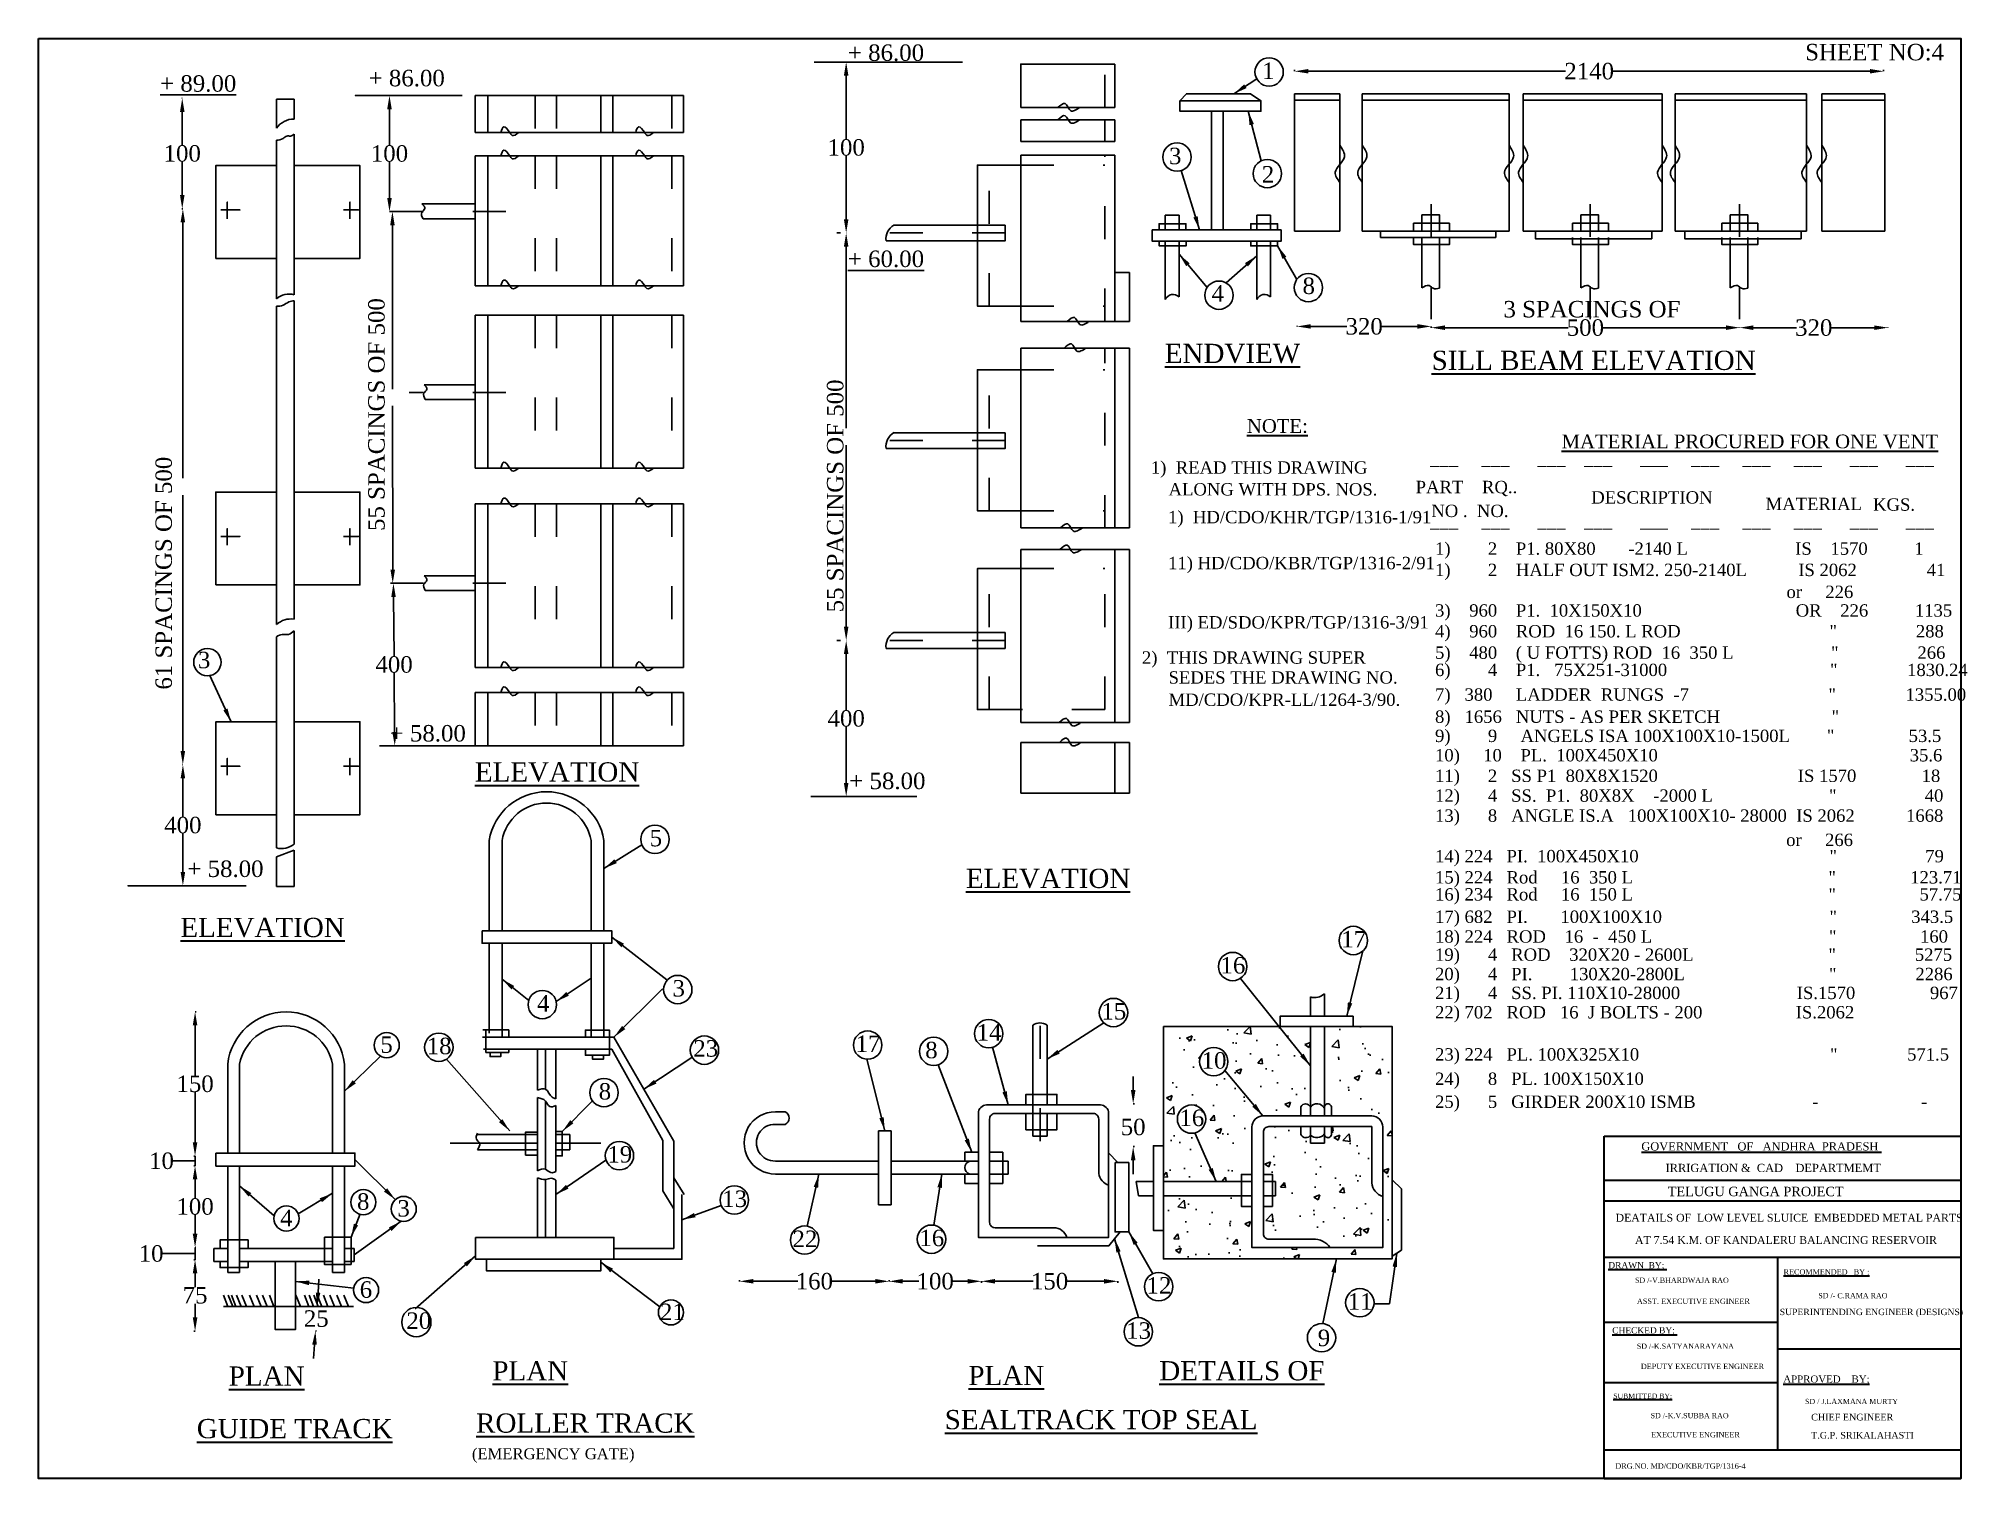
# Model space of a CAD drawing. Header units: millimetres. Extents: x 133 to 7160, y 85 to 5332.
import ezdxf

# ---------------------------------------------------------------- set-up
doc = ezdxf.new("R2010")
doc.units = ezdxf.units.MM
doc.header["$MEASUREMENT"] = 0
doc.linetypes.add('ACAD_ISO03W100', pattern=[30, 12, -18])
for name, color, linetype in [('DIM', 5, 'Continuous'), ('DO LINE', 3, 'Continuous'), ('DWG.LINE', 10, 'Continuous'), ('HATCH', 2, 'Continuous'), ('TEXT', 7, 'Continuous')]:
    doc.layers.add(name, color=color, linetype=linetype)
doc.layers.add('TITLE', color=7, linetype='Continuous', lineweight=30)
doc.styles.get("Standard").update_dxf_attribs({"font": 'times.ttf', "height": 60})
doc.dimstyles.get("Standard").update_dxf_attribs({"dimtxt": 60, "dimasz": 50, "dimexe": 0.18, "dimexo": 0.0625, "dimgap": 0.09, "dimtad": 0, "dimtih": 1, "dimtoh": 1, "dimdec": 0, "dimzin": 0, "dimdsep": 46, "dimtxsty": 'Standard', "dimcen": 300, "dimclrd": 5, "dimclre": 5, "dimclrt": 4, "dimadec": 0, "dimazin": 0, "dimtfac": 1, "dimtdec": 0, "dimtofl": 0, "dimtmove": 0, "dimatfit": 3, "dimfxl": 0, "dimtolj": 1, "dimtzin": 0, "dimarcsym": 0})

msp = doc.modelspace()

# ---------------------------------------------------------------- texts
at = {"layer": 'DO LINE', "ltscale": 0.2}
for p in [(5202.9, 3779.9), (5202.9, 3551.9)]:
    msp.add_text('___     ___      ___    ___      ___     ___     ___     ___      ___      ___', height=45, dxfattribs=at).set_placement(p)
at = {"layer": 'TEXT', "ltscale": 0.2}
for s, height, p in [('+ 86.00', 60, (3081.5, 5250.7)), ('SHEET NO:4', 60, (6569.3, 5252.8)), ('+ 86.00', 60, (1335.3, 5158.1)), ('1', 60, (4590.4, 5184.6)), ('%%U+ 89.00', 60, (575.6, 5138.5)), ('3', 60, (4251.5, 4874.4)), ('2', 60, (4589.6, 4807.6)), ('%%U+ 60.00', 60, (3081.5, 4499.5)), ('4', 60, (4406.6, 4373.3)), ('8', 60, (4738, 4401.1)), ('3 SPACINGS OF', 60, (5470.1, 4316)), ('1)  READ THIS DRAWING ', 45, (4185.4, 3746.6)), ('ALONG WITH DPS. NOS.', 45, (4249.9, 3667.1)), ('PART    RQ..', 45, (5150.1, 3675.5)), ('DESCRIPTION', 45, (5790, 3637.6)), ('MATERIAL ', 45, (6425.2, 3613.8)), ('KGS.', 45, (6816.6, 3611.5)), ('1)  HD/CDO/KHR/TGP/1316-1/91', 45, (4248, 3565.8)), ('NO .  NO.', 45, (5207.2, 3588.5)), ('11) HD/CDO/KBR/TGP/1316-2/91', 45, (4248, 3398.5)), ('1)        2    P1. 80X80       -2140 L                       IS    1570          1', 45, (5220.7, 3451.1)), ('1)        2    HALF OUT ISM2. 250-2140L           IS 2062               41', 45, (5220.7, 3373.4)), ('or     226', 45, (6501.2, 3293.5)), ('3)    960    P1.  10X150X10                                 OR    226          1135', 45, (5220.7, 3225.7)), ('III) ED/SDO/KPR/TGP/1316-3/91', 45, (4248, 3182.4)), ("4)    960    ROD  16 150. L ROD                                ''                 288", 45, (5220.7, 3149.9)), ('3', 60, (713.4, 3037.6)), ('2)  THIS DRAWING SUPER', 45, (4152.8, 3054.1)), ("5)    480    ( U FOTTS) ROD  16  350 L                     ''                 266", 45, (5220.7, 3072)), ('SEDES THE DRAWING NO.', 45, (4249.9, 2981.5)), ("6)        4    P1.   75X251-31000                                   ''               1830.24", 45, (5220.7, 3009.1)), ("7)   380     LADDER  RUNGS  -7                              ''               1355.00", 45, (5220.7, 2919.2)), ('MD/CDO/KPR-LL/1264-3/90.', 45, (4249.9, 2900.4)), ("8)   1656   NUTS - AS PER SKETCH                        ''               ", 45, (5220.7, 2838.6)), ('+ 58.00', 60, (1412, 2770.5)), ("9)        9     ANGELS ISA 100X100X10-1500L        ''                53.5", 45, (5220.7, 2768.7)), ('10)     10    PL.  100X450X10                                                      35.6', 45, (5220.7, 2698.1)), ('11)      2   SS P1  80X8X1520                              IS 1570              18  ', 45, (5220.7, 2623.2)), ('+ 58.00', 60, (3086.5, 2597)), ("12)      4   SS.  P1.  80X8X    -2000 L                         ''                   40 ", 45, (5220.7, 2551)), ('13)      8   ANGLE IS.A   100X100X10- 28000  IS 2062           1668', 45, (5220.7, 2478.1)), ('5', 60, (2359.4, 2388.7)), ('or     266', 45, (6500.1, 2389.7)), ('+ 58.00', 60, (674.9, 2276.9)), ("14) 224   PI.  100X450X10                                         ''                   79", 45, (5220.7, 2330.3)), ("15) 224   Rod     16  350 L                                          ''                123.71", 45, (5220.7, 2253.2)), ("16) 234   Rod     16  150 L                                          ''                  57.75", 45, (5220.7, 2191.1)), ("17) 682   PI.       100X100X10                                    ''                343.5", 45, (5220.7, 2109.6)), ('17', 60, (4879, 2020.2)), ("18) 224   ROD    16  -  450 L                                      ''                  160", 45, (5220.7, 2037.6)), ('16', 60, (4439, 1925.2)), ("19)      4   ROD    320X20 - 2600L                             ''                 5275", 45, (5220.7, 1971.4)), ('3', 60, (2442.5, 1841.3)), ("20)      4   PI.        130X20-2800L                               ''                 2286", 45, (5220.7, 1900.8)), ('4', 60, (1948.9, 1786.6)), ('21)      4   SS. PI. 110X10-28000                         IS.1570                967', 45, (5220.7, 1832)), ('15', 60, (4005.1, 1757.5)), ('22) 702   ROD   16  J BOLTS - 200                    IS.2062              ', 45, (5220.7, 1761.5)), ('5', 60, (1378.1, 1636.1)), ('18', 60, (1546.9, 1631.1)), ('17', 60, (3109.6, 1639)), ('14', 60, (3550.4, 1680.7)), ('23', 60, (2518.5, 1622.2)), ('8', 60, (3363.2, 1616.3)), ('10', 60, (4370.3, 1578.4)), ("23) 224   PL. 100X325X10                                         ''               571.5", 45, (5220.7, 1608)), ('24)      8   PL. 100X150X10', 45, (5220.7, 1519.2)), ('8', 60, (2173.6, 1465.8)), ('25)      5   GIRDER 200X10 ISMB                         -                      -', 45, (5220.7, 1435.5)), ('16', 60, (4289.3, 1369.2)), ('19', 60, (2205, 1236.2)), ('8', 60, (1293, 1064.2)), ('13', 60, (2623.6, 1074.3)), ('4', 60, (1012.8, 1004.4)), ('3', 60, (1440.2, 1039.4)), ('22', 60, (2879.6, 928.3)), ('16', 60, (3341.9, 931.6)), ('6', 60, (1302.9, 743.6)), ('12', 60, (4169.6, 758.8)), ('21', 60, (2396.5, 662.2)), ('11', 60, (4902.5, 700)), ('20', 60, (1472.9, 630.2)), ('13', 60, (4095.4, 594.2)), ('9', 60, (4793.3, 567.4))]:
    msp.add_text(s, height=height, dxfattribs=at).set_placement(p)
for s, p in [('55 SPACINGS OF 500', (1393.7, 3537.7)), ('55 SPACINGS OF 500', (3065.2, 3241.3)), ('61 SPACINGS OF 500', (618.6, 2959.8))]:
    msp.add_text(s, height=60, rotation=90, dxfattribs=at).set_placement(p)
at = {"layer": 'TITLE', "ltscale": 0.2}
for s, height, p in [('%%UENDVIEW', 70, (4236.2, 4149.8)), ('%%USILL BEAM ELEVATION', 70, (5208.3, 4124.6)), ('%%UNOTE:', 50, (4535.2, 3895.2)), ('%%UMATERIAL PROCURED FOR ONE VENT', 50, (5681.8, 3839.1)), ('%%UELEVATION', 70, (1722.5, 2624.8)), ('%%UELEVATION', 70, (3511.6, 2236.8)), ('%%UELEVATION', 70, (649.4, 2058)), ('%%UPLAN', 70, (825.7, 423.3)), ('%%UPLAN', 70, (1786.1, 442.3)), ('%%UPLAN', 70, (3520.6, 425.2)), ('%%UDETAILS OF', 70, (4216.1, 442.6)), ('%%UGUIDE TRACK', 70, (709.2, 231.8)), ('%%UROLLER TRACK', 70, (1727, 251.9)), ('%%USEALTRACK TOP SEAL', 70, (3434.3, 264.6)), ('(EMERGENCY GATE)', 40, (1711.7, 155.1))]:
    msp.add_text(s, height=height, dxfattribs=at).set_placement(p)
at = {"layer": 'TITLE', "lineweight": 30}
for s, height, p in [('%%UGOVERNMENT   OF   ANDHRA  PRADESH ', 29.918, (5972.4, 1280.2)), ('IRRIGATION &  CAD    DEPARTMEMT ', 29.918, (6060.7, 1201.7)), ('TELUGU GANGA PROJECT', 34.417, (6068.5, 1113.7)), ('DEATAILS OF  LOW LEVEL SLUICE  EMBEDDED METAL PARTS', 28.405, (5878.5, 1021)), ('AT 7.54 K.M. OF KANDALERU BALANCING RESERVOIR', 28.405, (5949.4, 939.8)), ('%%UDRAWN  BY; ', 22.726, (5852.1, 850.8)), ('%%URECOMMENDED   BY :', 19.503, (6490.6, 827.9)), ('SD /-V.BHARDWAJA RAO', 19.038, (5949.3, 797.9)), ('ASST. EXECUTIVE ENGINEER', 19.53, (5956.3, 721.1)), ('SUPERINTENDING ENGINEER (DESIGNS)', 23.27, (6476.7, 680.3)), ('SD /- C.RAMA RAO', 19.038, (6617.2, 741.8)), ('%%UCHECKED BY: ', 22.726, (5866.4, 613.4)), ('SD /-K.SATYANARAYANA', 19.038, (5955.9, 557.5)), ('DEPUTY EXECUTIVE ENGINEER', 19.53, (5970.6, 483.7)), ('%%UAPPROVED    BY;', 26.222, (6489.5, 434.2)), ('%%USUBMITTED BY;', 18.356, (5870.2, 376.2)), ('SD / J.LAXMANA MURTY', 19.038, (6568.6, 356.2)), ('SD /-K.V.SUBBA RAO', 19.038, (6006.1, 304.6)), ('CHIEF ENGINEER', 24.347, (6591.1, 296.5)), ('EXECUTIVE ENGINEER', 19.53, (6007.7, 234.6)), ('T.G.P. SRIKALAHASTI', 24.347, (6591.1, 230.2)), ('DRG.NO. MD/CDO/KBR/TGP/1316-4', 19.53, (5877.7, 120.7))]:
    msp.add_text(s, height=height, dxfattribs=at).set_placement(p)

# ---------------------------------------------------------------- blocks, each defined once
blk = doc.blocks.new('*D3')
at = {"layer": 'Defpoints', "color": 0, "ltscale": 0.2}
for p in [(654.7, 5114.6), (654.7, 4712), (656.3, 4712)]:
    blk.add_point(p, dxfattribs=at)
at = {"layer": 'DIM', "color": 5, "lineweight": -2, "ltscale": 0.2}
for p, q in [((654.7, 5114.6), (656.5, 5114.6)), ((656.3, 5064.6), (656.3, 4943.9)), ((656.3, 4762), (656.3, 4882.7)), ((654.7, 4712), (656.5, 4712))]:
    blk.add_line(p, q, dxfattribs=at)
at = {"layer": 'DIM', "color": 5, "ltscale": 0.2}
for points in [[(648, 5064.6), (664.7, 5064.6), (656.3, 5114.6)], [(648, 4762), (664.7, 4762), (656.3, 4712)]]:
    blk.add_solid(points, dxfattribs=at)
at = {"layer": 'DIM', "color": 4, "ltscale": 0.2, "insert": (656.3, 4913.3), "char_height": 60, "attachment_point": 5}
blk.add_mtext('\\A1;100', dxfattribs=at)
blk = doc.blocks.new('*D4')
at = {"layer": 'Defpoints', "color": 0, "ltscale": 0.2}
for p in [(658.6, 2686.2), (658.6, 2245.1), (658.6, 2245.1)]:
    blk.add_point(p, dxfattribs=at)
at = {"layer": 'DIM', "color": 5, "lineweight": -2, "ltscale": 0.2}
for p, q in [((658.6, 2686.2), (658.8, 2686.2)), ((658.6, 2636.2), (658.6, 2496.3)), ((658.6, 2295.1), (658.6, 2435.1)), ((658.6, 2245.1), (658.5, 2245.1))]:
    blk.add_line(p, q, dxfattribs=at)
at = {"layer": 'DIM', "color": 5, "ltscale": 0.2}
for points in [[(650.3, 2636.2), (667, 2636.2), (658.6, 2686.2)], [(650.3, 2295.1), (667, 2295.1), (658.6, 2245.1)]]:
    blk.add_solid(points, dxfattribs=at)
at = {"layer": 'DIM', "color": 4, "ltscale": 0.2, "insert": (658.6, 2465.7), "char_height": 60, "attachment_point": 5}
blk.add_mtext('\\A1;400', dxfattribs=at)
blk = doc.blocks.new('*D5')
at = {"layer": 'Defpoints', "color": 0, "ltscale": 0.2}
for p in [(1425.7, 3347), (1426, 3347), (1430.8, 2754.9)]:
    blk.add_point(p, dxfattribs=at)
at = {"layer": 'DIM', "color": 5, "lineweight": -2, "ltscale": 0.2}
for p, q in [((1425.9, 3347), (1425.5, 3347)), ((1426.1, 3297), (1427.8, 3081.5)), ((1430.1, 2804.9), (1428.4, 3020.3)), ((1430.7, 2754.9), (1430.3, 2754.9))]:
    blk.add_line(p, q, dxfattribs=at)
at = {"layer": 'DIM', "color": 5, "ltscale": 0.2}
for points in [[(1434.4, 3297), (1417.8, 3296.9), (1425.7, 3347)], [(1438.4, 2804.9), (1421.8, 2804.8), (1430.5, 2754.9)]]:
    blk.add_solid(points, dxfattribs=at)
at = {"layer": 'DIM', "color": 4, "ltscale": 0.2, "insert": (1428.1, 3050.9), "char_height": 60, "attachment_point": 5}
blk.add_mtext('\\A1;400', dxfattribs=at)
blk = doc.blocks.new('*D6')
at = {"layer": 'Defpoints', "color": 0, "ltscale": 0.2}
for p in [(1411.3, 5124.6), (1430.4, 5124.6), (1430.4, 4701.4)]:
    blk.add_point(p, dxfattribs=at)
at = {"layer": 'DIM', "color": 5, "lineweight": -2, "ltscale": 0.2}
for p, q in [((1416.3, 5124.6), (1411.2, 5124.6)), ((1411.3, 5074.6), (1411.3, 4943.6)), ((1411.3, 4751.4), (1411.3, 4882.4)), ((1416.3, 4701.4), (1411.2, 4701.4))]:
    blk.add_line(p, q, dxfattribs=at)
at = {"layer": 'DIM', "color": 5, "ltscale": 0.2}
for points in [[(1403, 5074.6), (1419.7, 5074.6), (1411.3, 5124.6)], [(1403, 4751.4), (1419.7, 4751.4), (1411.3, 4701.4)]]:
    blk.add_solid(points, dxfattribs=at)
at = {"layer": 'DIM', "color": 4, "ltscale": 0.2, "insert": (1411.3, 4913), "char_height": 60, "attachment_point": 5}
blk.add_mtext('\\A1;100', dxfattribs=at)
blk = doc.blocks.new('*D7')
at = {"layer": 'Defpoints', "color": 0, "ltscale": 0.2}
for p in [(697.8, 882.3), (703, 882.3), (697.8, 622)]:
    blk.add_point(p, dxfattribs=at)
at = {"layer": 'DIM', "color": 5, "lineweight": -2, "ltscale": 0.2}
for p, q in [((698, 882.3), (703.1, 882.3)), ((703, 832.3), (703, 782.8)), ((703, 672), (703, 721.5)), ((698, 622), (703.1, 622))]:
    blk.add_line(p, q, dxfattribs=at)
at = {"layer": 'DIM', "color": 5, "ltscale": 0.2}
for points in [[(694.6, 832.3), (711.3, 832.3), (703, 882.3)], [(694.6, 672), (711.3, 672), (703, 622)]]:
    blk.add_solid(points, dxfattribs=at)
at = {"layer": 'DIM', "color": 4, "ltscale": 0.2, "insert": (703, 752.2), "char_height": 60, "attachment_point": 5}
blk.add_mtext('\\A1;75', dxfattribs=at)
blk = doc.blocks.new('*D8')
at = {"layer": 'Defpoints', "color": 0, "ltscale": 0.2}
for p in [(703, 926.7), (706.1, 926.7), (697.8, 882.3)]:
    blk.add_point(p, dxfattribs=at)
at = {"layer": 'DIM', "color": 5, "lineweight": -2, "ltscale": 0.2}
for p, q in [((703, 976.7), (703, 1026.7)), ((706, 926.7), (702.8, 926.7)), ((703, 882.3), (703, 926.7)), ((580.7, 904.5), (580.5, 904.5)), ((703, 904.5), (580.7, 904.5)), ((698, 882.3), (703.1, 882.3)), ((703, 832.3), (703, 782.3))]:
    blk.add_line(p, q, dxfattribs=at)
at = {"layer": 'DIM', "color": 5, "ltscale": 0.2}
for points in [[(694.6, 976.7), (711.3, 976.7), (703, 926.7)], [(694.6, 832.3), (711.3, 832.3), (703, 882.3)]]:
    blk.add_solid(points, dxfattribs=at)
at = {"layer": 'DIM', "color": 4, "ltscale": 0.2, "insert": (542.9, 904.5), "char_height": 60, "attachment_point": 5}
blk.add_mtext('\\A1;10', dxfattribs=at)
blk = doc.blocks.new('*D9')
at = {"layer": 'Defpoints', "color": 0, "ltscale": 0.2}
for p in [(694.7, 1224.9), (703, 1224.9), (706.1, 926.7)]:
    blk.add_point(p, dxfattribs=at)
at = {"layer": 'DIM', "color": 5, "lineweight": -2, "ltscale": 0.2}
for p, q in [((698, 1224.9), (703.1, 1224.9)), ((703, 1174.9), (703, 1106.4)), ((703, 976.7), (703, 1045.2)), ((706, 926.7), (702.8, 926.7))]:
    blk.add_line(p, q, dxfattribs=at)
at = {"layer": 'DIM', "color": 5, "ltscale": 0.2}
for points in [[(694.6, 1174.9), (711.3, 1174.9), (703, 1224.9)], [(694.6, 976.7), (711.3, 976.7), (703, 926.7)]]:
    blk.add_solid(points, dxfattribs=at)
at = {"layer": 'DIM', "color": 4, "ltscale": 0.2, "insert": (703, 1075.8), "char_height": 60, "attachment_point": 5}
blk.add_mtext('\\A1;100', dxfattribs=at)
blk = doc.blocks.new('*D10')
at = {"layer": 'Defpoints', "color": 0, "ltscale": 0.2}
for p in [(694.7, 1260), (694.7, 1224.9), (703, 1260)]:
    blk.add_point(p, dxfattribs=at)
at = {"layer": 'DIM', "color": 5, "lineweight": -2, "ltscale": 0.2}
for p, q in [((703, 1310), (703, 1360)), ((618.5, 1242.4), (618.3, 1242.4)), ((703, 1242.4), (618.5, 1242.4)), ((698, 1260), (703.1, 1260)), ((698, 1224.9), (703.1, 1224.9)), ((703, 1224.9), (703, 1260)), ((703, 1174.9), (703, 1124.9))]:
    blk.add_line(p, q, dxfattribs=at)
at = {"layer": 'DIM', "color": 5, "ltscale": 0.2}
for points in [[(694.6, 1310), (711.3, 1310), (703, 1260)], [(694.6, 1174.9), (711.3, 1174.9), (703, 1224.9)]]:
    blk.add_solid(points, dxfattribs=at)
at = {"layer": 'DIM', "color": 4, "ltscale": 0.2, "insert": (580.7, 1242.4), "char_height": 60, "attachment_point": 5}
blk.add_mtext('\\A1;10', dxfattribs=at)
blk = doc.blocks.new('*D11')
at = {"layer": 'Defpoints', "color": 0, "ltscale": 0.2}
for p in [(703, 1785.7), (707.1, 1785.7), (694.7, 1260)]:
    blk.add_point(p, dxfattribs=at)
at = {"layer": 'DIM', "color": 5, "lineweight": -2, "ltscale": 0.2}
for p, q in [((707, 1785.7), (702.8, 1785.7)), ((703, 1735.7), (703, 1553.4)), ((703, 1310), (703, 1492.2)), ((698, 1260), (703.1, 1260))]:
    blk.add_line(p, q, dxfattribs=at)
at = {"layer": 'DIM', "color": 5, "ltscale": 0.2}
for points in [[(694.6, 1735.7), (711.3, 1735.7), (703, 1785.7)], [(694.6, 1310), (711.3, 1310), (703, 1260)]]:
    blk.add_solid(points, dxfattribs=at)
at = {"layer": 'DIM', "color": 4, "ltscale": 0.2, "insert": (703, 1522.8), "char_height": 60, "attachment_point": 5}
blk.add_mtext('\\A1;150', dxfattribs=at)
blk = doc.blocks.new('*D12')
at = {"layer": 'Defpoints', "color": 0, "ltscale": 0.2}
for p in [(1147.7, 712.1), (1151.8, 711.8), (1145.7, 622.3)]:
    blk.add_point(p, dxfattribs=at)
at = {"layer": 'DIM', "color": 5, "lineweight": -2, "ltscale": 0.2}
for p, q in [((1151.1, 762), (1154.5, 811.9)), ((1151.7, 711.9), (1147.5, 712.1)), ((1138.2, 572.7), (1134.8, 522.8)), ((1145.6, 622.3), (1141.4, 622.6))]:
    blk.add_line(p, q, dxfattribs=at)
at = {"layer": 'DIM', "color": 5, "ltscale": 0.2}
for points in [[(1142.8, 762.6), (1159.4, 761.4), (1147.7, 712.1)], [(1129.9, 573.3), (1146.5, 572.2), (1141.6, 622.6)]]:
    blk.add_solid(points, dxfattribs=at)
at = {"layer": 'DIM', "color": 4, "ltscale": 0.2, "insert": (1144.6, 667.4), "char_height": 60, "attachment_point": 5}
blk.add_mtext('\\A1;25', dxfattribs=at)
blk = doc.blocks.new('*D13')
at = {"layer": 'Defpoints', "color": 0, "ltscale": 0.2}
for p in [(2687.2, 807.5), (3231.3, 807.5), (3231.3, 803.5)]:
    blk.add_point(p, dxfattribs=at)
at = {"layer": 'DIM', "color": 5, "lineweight": -2, "ltscale": 0.2}
for p, q in [((2687.2, 807.5), (2687.2, 803.4)), ((2737.2, 803.5), (2899.5, 803.5)), ((3181.3, 803.5), (3019, 803.5)), ((3231.3, 807.5), (3231.3, 803.4))]:
    blk.add_line(p, q, dxfattribs=at)
at = {"layer": 'DIM', "color": 5, "ltscale": 0.2}
for points in [[(2737.2, 811.9), (2737.2, 795.2), (2687.2, 803.5)], [(3181.3, 811.9), (3181.3, 795.2), (3231.3, 803.5)]]:
    blk.add_solid(points, dxfattribs=at)
at = {"layer": 'DIM', "color": 4, "ltscale": 0.2, "insert": (2959.3, 803.5), "char_height": 60, "attachment_point": 5}
blk.add_mtext('\\A1;160', dxfattribs=at)
blk = doc.blocks.new('*D14')
at = {"layer": 'Defpoints', "color": 0, "ltscale": 0.2}
for p in [(3231.3, 807.5), (3567.8, 803.5), (3567.8, 775.9)]:
    blk.add_point(p, dxfattribs=at)
at = {"layer": 'DIM', "color": 5, "lineweight": -2, "ltscale": 0.2}
for p, q in [((3231.3, 807.5), (3231.3, 803.4)), ((3281.3, 803.5), (3339.8, 803.5)), ((3517.8, 803.5), (3459.3, 803.5)), ((3567.8, 798.5), (3567.8, 803.7))]:
    blk.add_line(p, q, dxfattribs=at)
at = {"layer": 'DIM', "color": 5, "ltscale": 0.2}
for points in [[(3281.3, 811.9), (3281.3, 795.2), (3231.3, 803.5)], [(3517.8, 811.9), (3517.8, 795.2), (3567.8, 803.5)]]:
    blk.add_solid(points, dxfattribs=at)
at = {"layer": 'DIM', "color": 4, "ltscale": 0.2, "insert": (3399.6, 803.5), "char_height": 60, "attachment_point": 5}
blk.add_mtext('\\A1;100', dxfattribs=at)
blk = doc.blocks.new('*D15')
at = {"layer": 'Defpoints', "color": 0, "ltscale": 0.2}
for p in [(3567.8, 775.9), (4064.7, 803.5), (4064.7, 784.1)]:
    blk.add_point(p, dxfattribs=at)
at = {"layer": 'DIM', "color": 5, "lineweight": -2, "ltscale": 0.2}
for p, q in [((3567.8, 798.5), (3567.8, 803.7)), ((3617.8, 803.5), (3756.5, 803.5)), ((4014.7, 803.5), (3876, 803.5)), ((4064.7, 798.5), (4064.7, 803.7))]:
    blk.add_line(p, q, dxfattribs=at)
at = {"layer": 'DIM', "color": 5, "ltscale": 0.2}
for points in [[(3617.8, 811.9), (3617.8, 795.2), (3567.8, 803.5)], [(4014.7, 811.9), (4014.7, 795.2), (4064.7, 803.5)]]:
    blk.add_solid(points, dxfattribs=at)
at = {"layer": 'DIM', "color": 4, "ltscale": 0.2, "insert": (3816.3, 803.5), "char_height": 60, "attachment_point": 5}
blk.add_mtext('\\A1;150', dxfattribs=at)
blk = doc.blocks.new('*D16')
at = {"layer": 'Defpoints', "color": 0, "ltscale": 0.2}
for p in [(4120.9, 1450.3), (4127.9, 1450.3), (4127.9, 1294.5)]:
    blk.add_point(p, dxfattribs=at)
at = {"layer": 'DIM', "color": 5, "lineweight": -2, "ltscale": 0.2}
for p, q in [((4120.9, 1500.3), (4120.9, 1550.3)), ((4125.9, 1450.3), (4120.8, 1450.3)), ((4125.9, 1294.5), (4120.8, 1294.5)), ((4120.9, 1244.5), (4120.9, 1194.5))]:
    blk.add_line(p, q, dxfattribs=at)
at = {"layer": 'DIM', "color": 5, "ltscale": 0.2}
for points in [[(4112.6, 1500.3), (4129.3, 1500.3), (4120.9, 1450.3)], [(4112.6, 1244.5), (4129.3, 1244.5), (4120.9, 1294.5)]]:
    blk.add_solid(points, dxfattribs=at)
at = {"layer": 'DIM', "color": 4, "ltscale": 0.2, "insert": (4120.9, 1365.5), "char_height": 60, "attachment_point": 5}
blk.add_mtext('\\A1;50', dxfattribs=at)
blk = doc.blocks.new('*D17')
at = {"layer": 'Defpoints', "color": 0, "ltscale": 0.2}
for p in [(3075.3, 3138.9), (3075.3, 3138.9), (3075.1, 2569.9)]:
    blk.add_point(p, dxfattribs=at)
at = {"layer": 'DIM', "color": 5, "lineweight": -2, "ltscale": 0.2}
for p, q in [((3075.3, 3138.9), (3075.1, 3138.9)), ((3075.3, 3088.9), (3075.3, 2885)), ((3075.3, 2619.9), (3075.3, 2823.8)), ((3075.2, 2569.9), (3075.4, 2569.9))]:
    blk.add_line(p, q, dxfattribs=at)
at = {"layer": 'DIM', "color": 5, "ltscale": 0.2}
for points in [[(3066.9, 3088.9), (3083.6, 3088.9), (3075.3, 3138.9)], [(3066.9, 2619.9), (3083.6, 2619.9), (3075.3, 2569.9)]]:
    blk.add_solid(points, dxfattribs=at)
at = {"layer": 'DIM', "color": 4, "ltscale": 0.2, "insert": (3075.3, 2854.4), "char_height": 60, "attachment_point": 5}
blk.add_mtext('\\A1;400', dxfattribs=at)
blk = doc.blocks.new('*D18')
at = {"layer": 'Defpoints', "color": 0, "ltscale": 0.2}
for p in [(3062.2, 5246.6), (3075.3, 5246.6), (3075.3, 4623.6)]:
    blk.add_point(p, dxfattribs=at)
at = {"layer": 'DIM', "color": 5, "lineweight": -2, "ltscale": 0.2}
for p, q in [((3070.3, 5246.6), (3075.4, 5246.6)), ((3075.3, 5196.6), (3075.3, 4965.7)), ((3075.3, 4673.6), (3075.3, 4904.5)), ((3075.3, 4623.6), (3075.1, 4623.6))]:
    blk.add_line(p, q, dxfattribs=at)
at = {"layer": 'DIM', "color": 5, "ltscale": 0.2}
for points in [[(3066.9, 5196.6), (3083.6, 5196.6), (3075.3, 5246.6)], [(3066.9, 4673.6), (3083.6, 4673.6), (3075.3, 4623.6)]]:
    blk.add_solid(points, dxfattribs=at)
at = {"layer": 'DIM', "color": 4, "ltscale": 0.2, "insert": (3075.3, 4935.1), "char_height": 60, "attachment_point": 5}
blk.add_mtext('\\A1;100', dxfattribs=at)
blk = doc.blocks.new('*D19')
at = {"layer": 'Defpoints', "color": 0, "ltscale": 0.2}
for p in [(4709.3, 5225.8), (6855.3, 5225.8), (6855.3, 5213)]:
    blk.add_point(p, dxfattribs=at)
at = {"layer": 'DIM', "color": 5, "lineweight": -2, "ltscale": 0.2}
for p, q in [((4709.3, 5218), (4709.3, 5212.8)), ((4759.3, 5213), (5696.2, 5213)), ((6805.3, 5213), (5868.5, 5213)), ((6855.3, 5218), (6855.3, 5212.8))]:
    blk.add_line(p, q, dxfattribs=at)
at = {"layer": 'DIM', "color": 5, "ltscale": 0.2}
for points in [[(4759.3, 5221.3), (4759.3, 5204.7), (4709.3, 5213)], [(6805.3, 5221.3), (6805.3, 5204.7), (6855.3, 5213)]]:
    blk.add_solid(points, dxfattribs=at)
at = {"layer": 'DIM', "color": 4, "ltscale": 0.2, "insert": (5782.3, 5213), "char_height": 60, "attachment_point": 5}
blk.add_mtext('\\A1;2140', dxfattribs=at)
blk = doc.blocks.new('*D20')
at = {"layer": 'Defpoints', "color": 0, "ltscale": 0.2}
for p in [(4718.2, 4285.8), (5206.8, 4283.1), (5206.8, 4283.1)]:
    blk.add_point(p, dxfattribs=at)
at = {"layer": 'DIM', "color": 5, "lineweight": -2, "ltscale": 0.2}
for p, q in [((4718.2, 4285.7), (4718.2, 4282.9)), ((4768.2, 4283.1), (4899.3, 4283.1)), ((5156.8, 4283.1), (5025.7, 4283.1)), ((5206.8, 4283.1), (5206.8, 4283.3))]:
    blk.add_line(p, q, dxfattribs=at)
at = {"layer": 'DIM', "color": 5, "ltscale": 0.2}
for points in [[(4768.2, 4291.4), (4768.2, 4274.8), (4718.2, 4283.1)], [(5156.8, 4291.4), (5156.8, 4274.8), (5206.8, 4283.1)]]:
    blk.add_solid(points, dxfattribs=at)
at = {"layer": 'DIM', "color": 4, "ltscale": 0.2, "insert": (4962.5, 4283.1), "char_height": 60, "attachment_point": 5}
blk.add_mtext('\\A1;320', dxfattribs=at)
blk = doc.blocks.new('*D21')
at = {"layer": 'Defpoints', "color": 0, "ltscale": 0.2}
for p in [(5206.8, 4283.1), (6330.5, 4278.6), (6330.5, 4278.6)]:
    blk.add_point(p, dxfattribs=at)
at = {"layer": 'DIM', "color": 5, "lineweight": -2, "ltscale": 0.2}
for p, q in [((5206.8, 4283), (5206.8, 4278.4)), ((5256.8, 4278.6), (5705.8, 4278.6)), ((6280.5, 4278.6), (5831.5, 4278.6)), ((6330.5, 4278.6), (6330.5, 4278.7))]:
    blk.add_line(p, q, dxfattribs=at)
at = {"layer": 'DIM', "color": 5, "ltscale": 0.2}
for points in [[(5256.8, 4286.9), (5256.8, 4270.2), (5206.8, 4278.6)], [(6280.5, 4286.9), (6280.5, 4270.2), (6330.5, 4278.6)]]:
    blk.add_solid(points, dxfattribs=at)
at = {"layer": 'DIM', "color": 4, "ltscale": 0.2, "insert": (5768.6, 4278.6), "char_height": 60, "attachment_point": 5}
blk.add_mtext('\\A1;500', dxfattribs=at)
blk = doc.blocks.new('*D22')
at = {"layer": 'Defpoints', "color": 0, "ltscale": 0.2}
for p in [(6330.5, 4278.6), (6870.8, 4278.6), (6870.8, 4278.6)]:
    blk.add_point(p, dxfattribs=at)
at = {"layer": 'DIM', "color": 5, "lineweight": -2, "ltscale": 0.2}
for p, q in [((6330.5, 4278.6), (6330.5, 4278.8)), ((6380.5, 4278.6), (6537.4, 4278.6)), ((6820.8, 4278.6), (6663.8, 4278.6)), ((6870.8, 4278.6), (6870.8, 4278.8))]:
    blk.add_line(p, q, dxfattribs=at)
at = {"layer": 'DIM', "color": 5, "ltscale": 0.2}
for points in [[(6380.5, 4286.9), (6380.5, 4270.2), (6330.5, 4278.6)], [(6820.8, 4286.9), (6820.8, 4270.2), (6870.8, 4278.6)]]:
    blk.add_solid(points, dxfattribs=at)
at = {"layer": 'DIM', "color": 4, "ltscale": 0.2, "insert": (6600.6, 4278.6), "char_height": 60, "attachment_point": 5}
blk.add_mtext('\\A1;320', dxfattribs=at)

# ---------------------------------------------------------------- dimensions: what is measured, and where the dimension line sits
at = {"layer": 'DIM', "ltscale": 0.2}
for base, p1, p2, angle, text, picture, middle in [((3075.3, 5246.6), (3075.3, 4623.6), (3062.2, 5246.6), 90, '100', '*D18', (3075.3, 4935.1)), ((703, 1785.7), (694.7, 1260), (707.1, 1785.7), 270, '150', '*D11', (703, 1522.8)), ((703, 1224.9), (706.1, 926.7), (694.7, 1224.9), 270, '100', '*D9', (703, 1075.8)), ((703, 926.7), (697.8, 882.3), (706.1, 926.7), 270, '10', '*D8', (580.4, 904.5)), ((3567.8, 803.5), (3231.3, 807.5), (3567.8, 775.9), 180, '100', '*D14', (3399.6, 803.5)), ((4064.7, 803.5), (3567.8, 775.9), (4064.7, 784.1), 180, '150', '*D15', (3816.3, 803.5))]:
    dim = msp.add_linear_dim(base=base, p1=p1, p2=p2, angle=angle, text=text, dimstyle='Standard', override={"dimtmove": 1}, dxfattribs=at)
    dim.commit()
    dim.dimension.update_dxf_attribs({"geometry": picture, "text_midpoint": middle})
for p1, p2, distance, text, picture, middle in [((4709.3, 5225.8), (6855.3, 5225.8), -12.8, '2140', '*D19', (5782.3, 5213)), ((1430.4, 4701.4), (1430.4, 5124.6), 19, '100', '*D6', (1411.3, 4913)), ((1430.8, 2754.9), (1426, 3347), 0.3, '400', '*D5', (1428.1, 3050.9)), ((697.8, 622), (697.8, 882.3), -5.2, '75', '*D7', (703, 752.2)), ((1145.7, 622.3), (1151.8, 711.8), 4.1, '25', '*D12', (1144.6, 667.4)), ((2687.2, 807.5), (3231.3, 807.5), -4, '160', '*D13', (2959.3, 803.5))]:
    dim = msp.add_aligned_dim(p1=p1, p2=p2, distance=distance, text=text, dimstyle='Standard', dxfattribs=at)
    dim.commit()
    dim.dimension.update_dxf_attribs({"geometry": picture, "text_midpoint": middle})
for base, p1, p2, text, picture, middle in [((656.3, 4712), (654.7, 5114.6), (654.7, 4712), '100', '*D3', (656.3, 4913.3)), ((3075.3, 3138.9), (3075.1, 2569.9), (3075.3, 3138.9), '400', '*D17', (3075.3, 2854.4)), ((658.6, 2245.1), (658.6, 2686.2), (658.6, 2245.1), '400', '*D4', (658.6, 2465.7))]:
    dim = msp.add_linear_dim(base=base, p1=p1, p2=p2, angle=90, text=text, dimstyle='Standard', dxfattribs=at)
    dim.commit()
    dim.dimension.update_dxf_attribs({"geometry": picture, "text_midpoint": middle})
for base, p1, p2, text, picture, middle in [((5206.8, 4283.1), (4718.2, 4285.8), (5206.8, 4283.1), '320', '*D20', (4962.5, 4283.1)), ((6330.5, 4278.6), (5206.8, 4283.1), (6330.5, 4278.6), '500', '*D21', (5768.6, 4278.6)), ((6870.8, 4278.6), (6330.5, 4278.6), (6870.8, 4278.6), '320', '*D22', (6600.6, 4278.6))]:
    dim = msp.add_linear_dim(base=base, p1=p1, p2=p2, text=text, dimstyle='Standard', dxfattribs=at)
    dim.commit()
    dim.dimension.update_dxf_attribs({"geometry": picture, "text_midpoint": middle})
dim = msp.add_linear_dim(base=(4120.9, 1450.3), p1=(4127.9, 1294.5), p2=(4127.9, 1450.3), angle=90, text='50', dimstyle='Standard', dxfattribs=at)
dim.commit()
dim.dimension.update_dxf_attribs({"geometry": '*D16', "text_midpoint": (4120.9, 1365.5), "dimtype": 160})
dim = msp.add_linear_dim(base=(703, 1260), p1=(694.7, 1224.9), p2=(694.7, 1260), angle=270, text='10', dimstyle='Standard', override={"dimtmove": 1}, dxfattribs=at)
dim.commit()
dim.dimension.update_dxf_attribs({"geometry": '*D10', "text_midpoint": (618.3, 1242.4), "dimtype": 160})

# ---------------------------------------------------------------- hatches: boundary and pattern name
at = {"layer": 'HATCH', "ltscale": 0.2}
h = msp.add_hatch(dxfattribs=at)
h.set_pattern_fill('AR-CONC', color=256, scale=30, style=0)
h.paths.add_polyline_path([(4990, 1367.2), (4843.5, 1367.2), (4843.5, 1341.5, -1.04136), (4817.5, 1339.4), (4817.5, 1307.1), (4766.7, 1307.1), (4766.7, 1336.5, -0.624422), (4732.3, 1338.8), (4732.3, 1367.2), (4615.3, 1367.2, 0.414214), (4595.3, 1347.2), (4595.3, 1192.9), (4628.2, 1192.9), (4628.2, 1167.3), (4639.1, 1167.3), (4639.1, 1114.9), (4628.2, 1114.9), (4628.2, 1076.3), (4595.3, 1076.3), (4595.3, 977.1, 0.414214), (4615.3, 957.1), (4776, 957.1, -0.247523), (4838.8, 926.6), (5030.4, 926.6), (5030.4, 1112.6, -0.287271), (4990, 1162.1)], flags=17)
h.paths.add_polyline_path([(5064.1, 1732.1), (4817.5, 1732.1), (4817.5, 1440.3, -0.967019), (4843.5, 1434.9), (4843.5, 1406.3), (4990.4, 1406.3, -0.414214), (5030.4, 1366.3), (5030.4, 926.6), (4553.5, 926.6), (4553.5, 1076.3), (4515.4, 1076.3), (4515.4, 1114.9), (4230.9, 1114.9), (4230.9, 885), (5064.1, 885)])
h.paths.add_polyline_path([(4766.7, 1732.1), (4230.9, 1732.1), (4230.9, 1167.3), (4515.4, 1167.3), (4515.4, 1192.9), (4553.5, 1192.9), (4553.5, 1366.3, -0.414214), (4593.5, 1406.3), (4732.3, 1406.3), (4732.3, 1439, -0.66959), (4766.7, 1438.7)], flags=17)
h.paths.add_polyline_path([(4362.8, 1603.8, -1), (4466.2, 1603.8, -1)], flags=16)
h.paths.add_polyline_path([(4385.3, 1394.6, -1), (4281.8, 1394.6, -1)], flags=16)
h.paths.add_polyline_path([(4355.1, 1562.1), (4474.1, 1562.1), (4474.1, 1653.5), (4355.1, 1653.5)], flags=24)
h.paths.add_polyline_path([(4274.1, 1352.9), (4393.1, 1352.9), (4393.1, 1444.3), (4274.1, 1444.3)], flags=24)

# ---------------------------------------------------------------- linework, layer by layer
at = {"layer": 'DIM', "color": 5, "ltscale": 0.2}
for p, q in [((656.6, 4712), (658.6, 4712)), ((658.5, 4662), (658.5, 3729.7)), ((1424.7, 4701.4), (1421.8, 4701.4)), ((1422, 4651.4), (1422.5, 4054.8)), ((3075.3, 4623.6), (3075.1, 4623.6)), ((3075.3, 4573.6), (3075.3, 3911.8)), ((1423, 3397), (1422.6, 3993.6)), ((3075.3, 3188.9), (3075.3, 3850.6)), ((658.5, 2736.2), (658.5, 3668.5)), ((1425.8, 3347), (1422.9, 3347)), ((3075.3, 3138.9), (3075.1, 3138.9)), ((656.6, 2686.2), (658.6, 2686.2))]:
    msp.add_line(p, q, dxfattribs=at)
for points in [[(650.1, 4662), (666.8, 4662), (658.5, 4712)], [(1430.4, 4651.4), (1413.7, 4651.4), (1422, 4701.4)], [(3066.9, 4573.6), (3083.6, 4573.6), (3075.3, 4623.6)], [(1431.4, 3397), (1414.7, 3397), (1423.1, 3347)], [(3066.9, 3188.9), (3083.6, 3188.9), (3075.3, 3138.9)], [(650.1, 2736.2), (666.8, 2736.2), (658.5, 2686.2)]]:
    msp.add_solid(points, dxfattribs=at)
at = {"layer": 'DO LINE', "linetype": 'ACAD_ISO03W100', "ltscale": 10}
for points in [[(4017.9, 5080.4), (4017.9, 5239.2)], [(1942.1, 5124.6), (1942.1, 4989.5)], [(2020.2, 5124.6), (2020.2, 4989.5)], [(2440, 5124.6), (2440, 4989.5)], [(4017.9, 4957.3), (4017.9, 5036)], [(1942.1, 4904.6), (1942.1, 4431.3)], [(2020.2, 4904.6), (2020.2, 4431.3)], [(2440, 4904.6), (2440, 4431.3)], [(3596.5, 4357.3), (3596.5, 4871.3)], [(3711.6, 4871.3), (4017.9, 4871.3)], [(4017.9, 4301), (4017.9, 4907.3)], [(5206.8, 4729.2), (5206.8, 4226.6)], [(5786.4, 4729.2), (5786.4, 4226.6)], [(6330.5, 4729.2), (6330.5, 4226.6)], [(1834.7, 4701.4), (1371.4, 4701.4)], [(3654.3, 4623.6), (3041.1, 4623.6)], [(3711.6, 4357.3), (4017.9, 4357.3)], [(1942.1, 4323.6), (1942.1, 3767.2)], [(2020.2, 4323.6), (2020.2, 3767.2)], [(2440, 4323.6), (2440, 3767.2)], [(4017.9, 3548.7), (4017.9, 4204.3)], [(3596.5, 3611.3), (3596.5, 4125.3)], [(3711.6, 4125.3), (4017.9, 4125.3)], [(1834.7, 4042.8), (1482.9, 4042.8)], [(3654.3, 3867.2), (3133.1, 3867.2)], [(1942.1, 3636.8), (1942.1, 3040)], [(2020.2, 3636.8), (2020.2, 3040)], [(2440, 3636.8), (2440, 3040)], [(3711.6, 3611.3), (4017.9, 3611.3)], [(4017.9, 2887), (4017.9, 3470.8)], [(3596.5, 2887), (3596.5, 3401)], [(3711.6, 3401), (4017.9, 3401)], [(1834.7, 3347), (1371.4, 3347)], [(3654.3, 3138.9), (3041.1, 3138.9)], [(1942.1, 2948.7), (1942.1, 2754.9)], [(2020.2, 2948.7), (2020.2, 2754.9)], [(2440, 2948.7), (2440, 2754.9)], [(4017.9, 2887), (3711.6, 2887)], [(3781.6, 1314.3), (3781.6, 1815.6)]]:
    msp.add_lwpolyline(points, dxfattribs=at)
at = {"layer": 'DWG.LINE', "ltscale": 0.2}
for p, q in [((4054, 5080.4), (4054, 5239.2)), ((4708.5, 5130.4), (4708.5, 4630.5)), ((6859.1, 4630.5), (6859.1, 5130.4)), ((1723.1, 5124.6), (2482.5, 5124.6)), ((1723.1, 4989.5), (1723.1, 5124.6)), ((2482.5, 5124.6), (2482.5, 4989.5)), ((4054, 4957.3), (4054, 5036)), ((1723.1, 4431.3), (1723.1, 4904.6)), ((2482.5, 4904.6), (2482.5, 4431.3)), ((4054, 4301), (4054, 4907.3)), ((4237.5, 4688.7), (4288, 4688.7)), ((4237.5, 4634.8), (4237.5, 4688.7)), ((4288, 4688.7), (4288, 4634.8)), ((4571, 4688.7), (4621.6, 4688.7)), ((4571, 4634.8), (4571, 4688.7)), ((4621.6, 4688.7), (4621.6, 4634.8)), ((4237.5, 4381.1), (4237.5, 4593.7)), ((4288, 4593.7), (4288, 4390.4)), ((4571, 4381.1), (4571, 4593.7)), ((4621.6, 4593.7), (4621.6, 4390.4)), ((4708.5, 4630.5), (4874.2, 4630.5)), ((4955.7, 4630.5), (5490.6, 4630.5)), ((5541.8, 4630.5), (6048.1, 4630.5)), ((6095.1, 4630.5), (6574.2, 4630.5)), ((6629.9, 4630.5), (6859.1, 4630.5)), ((4107.9, 4301), (4107.9, 4479.3)), ((1723.1, 3767.2), (1723.1, 4323.6)), ((2482.5, 4323.6), (2482.5, 3767.2)), ((4054, 3548.7), (4054, 4204.3)), ((4107.9, 3548.7), (4107.9, 4204.3)), ((1723.1, 3040), (1723.1, 3636.8)), ((2482.5, 3636.8), (2482.5, 3040)), ((4054, 2839.7), (4054, 3470.8)), ((4107.9, 2839.7), (4107.9, 3470.8)), ((1723.1, 2754.9), (1723.1, 2948.7)), ((2482.5, 2948.7), (2482.5, 2754.9)), ((4054, 2582.7), (4054, 2767.3)), ((4107.9, 2582.7), (4107.9, 2767.3)), ((3711.6, 2582.7), (4107.9, 2582.7)), ((4766.7, 1769.7), (4766.7, 1840)), ((4817.5, 1769.7), (4817.5, 1851.5)), ((1749.8, 1693.1), (2212.7, 1693.1)), ((1751.4, 1720.5), (1845.8, 1720.5)), ((1762, 1636.8), (1762, 1720.5)), ((1845.8, 1720.5), (1845.8, 1693.1)), ((2212.7, 1693.1), (2212.7, 1649.9)), ((3755.2, 1332.1), (3755.2, 1737)), ((3807, 1446), (3807, 1737)), ((4766.7, 1406.3), (4766.7, 1732.1)), ((4817.5, 1406.3), (4817.5, 1732.1)), ((2221.9, 1649.9), (1753.3, 1649.9)), ((1845.8, 1636.8), (1762, 1636.8)), ((1845.8, 1649.9), (1845.8, 1636.8)), ((822, 1270.9), (822, 1595.1)), ((865, 1270.9), (865, 1595.1)), ((1204.2, 1270.9), (1204.2, 1595.1)), ((1247.2, 1270.9), (1247.2, 1595.1)), ((3807, 1332.1), (3807, 1414.9)), ((4766.7, 1307.1), (4766.7, 1367.2)), ((4817.5, 1307.1), (4817.5, 1367.2)), ((3755.2, 1332.1), (3807, 1332.1)), ((4766.7, 1307.1), (4817.5, 1307.1)), ((822, 835.2), (822, 1223.4)), ((865, 835.2), (865, 1223.4)), ((1204.2, 835.2), (1204.2, 1223.4)), ((1247.2, 835.2), (1247.2, 1223.4)), ((3193.1, 1241.5), (2817.2, 1241.5)), ((3556.9, 1241.5), (3239.1, 1241.5)), ((3665.3, 1241.5), (3597.7, 1241.5)), ((4194.8, 1167.3), (4132, 1167.3)), ((4553.5, 1167.3), (4230.9, 1167.3)), ((4639.1, 1167.3), (4595.3, 1167.3)), ((4639.1, 1167.3), (4639.1, 1114.9)), ((4194.8, 1114.9), (4140.1, 1114.9)), ((4553.5, 1114.9), (4230.9, 1114.9)), ((4639.1, 1114.9), (4595.3, 1114.9)), ((822, 835.2), (865, 835.2)), ((1204.2, 835.2), (1247.2, 835.2))]:
    msp.add_line(p, q, dxfattribs=at)
for points in [[(2958.9, 5246.6), (3498.9, 5246.6)], [(4054, 5239.2), (3711.6, 5239.2), (3711.6, 5080.4)], [(4291, 5105.4), (4315.1, 5131.1), (4548.6, 5131.1), (4586.4, 5105.4)], [(4708.5, 5130.4), (4874.2, 5130.4)], [(4874.2, 5130.4), (4874.2, 4630.5)], [(4955.7, 5130.4), (4955.7, 4630.5)], [(4955.7, 5130.4), (5490.6, 5130.4)], [(5490.6, 5130.4), (5490.6, 4630.5)], [(5541.8, 5130.4), (5541.8, 4630.5)], [(5541.8, 5130.4), (6048.1, 5130.4)], [(6048.1, 5130.4), (6048.1, 4630.5)], [(6095.1, 5130.4), (6095.1, 4630.5)], [(6095.1, 5130.4), (6574.2, 5130.4)], [(6574.2, 5130.4), (6574.2, 4630.5)], [(6629.9, 5130.4), (6629.9, 4630.5)], [(6629.9, 5130.4), (6859.1, 5130.4)], [(1063.6, 5038.7), (1063.6, 5110.8), (999.9, 5110.8), (999.9, 5006.1)], [(1411.3, 5124.6), (1286.8, 5124.6), (1676.1, 5124.6)], [(1769.8, 5124.6), (1769.8, 4989.5)], [(2181.5, 5124.6), (2181.5, 4989.5)], [(2224.6, 5124.6), (2224.6, 4989.5)], [(3711.6, 5080.4), (4054, 5080.4)], [(4406, 4634.8), (4406, 5067)], [(4448.8, 4634.8), (4448.8, 5067)], [(4708.5, 5107.9), (4874.2, 5107.9)], [(4955.7, 5107.9), (5490.6, 5107.9)], [(5541.8, 5107.9), (6048.1, 5107.9)], [(6095.1, 5107.9), (6574.2, 5107.9)], [(6629.9, 5107.9), (6859.1, 5107.9)], [(3711.6, 5036), (4054, 5036)], [(3711.6, 5036), (3711.6, 4957.3)], [(999.9, 4961.5), (999.9, 4384.3)], [(1063.6, 4398.4), (1063.6, 4983.6)], [(1723.1, 4989.5), (2482.5, 4989.5)], [(3711.6, 4957.3), (4054, 4957.3)], [(999.9, 4869.1), (778.5, 4869.1), (778.5, 4530.8)], [(1063.6, 4869.5), (1303.6, 4869.5), (1303.6, 4530.8), (1063.6, 4530.8)], [(1723.1, 4904.6), (2482.5, 4904.6)], [(1769.8, 4904.6), (1769.8, 4431.3)], [(2181.5, 4904.6), (2181.5, 4431.3)], [(2224.6, 4904.6), (2224.6, 4431.3)], [(3711.6, 4357.3), (3553.5, 4357.3), (3553.5, 4871.3), (3711.6, 4871.3)], [(3711.6, 4907.3), (4054, 4907.3)], [(3711.6, 4907.3), (3711.6, 4301)], [(796.5, 4707.6), (866.2, 4707.6), (820.3, 4707.6), (820.3, 4736.3), (820.3, 4675.7)], [(1243.2, 4707.6), (1298.8, 4707.6), (1267, 4707.6), (1267, 4736.3), (1267, 4675.7)], [(1723.1, 4729.3), (1529.4, 4729.3)], [(1723.1, 4675.8), (1533.9, 4675.8)], [(3654.3, 4652.5), (3654.3, 4594.7), (3220.7, 4594.7)], [(3654.3, 4652.5), (3249.1, 4652.5)], [(4215.5, 4634.8), (4215.5, 4657.1), (4313.3, 4657.1), (4313.3, 4634.8)], [(4549.1, 4634.8), (4549.1, 4657.1), (4646.9, 4657.1), (4646.9, 4634.8)], [(5142.4, 4630.5), (5142.4, 4659.3), (5272.9, 4659.3), (5272.9, 4630.5)], [(5172.3, 4690.1), (5236.6, 4690.1), (5236.6, 4630.5)], [(5172.3, 4690.1), (5172.3, 4630.5)], [(5722.1, 4630.5), (5722.1, 4659.3), (5852.5, 4659.3), (5852.5, 4630.5)], [(5751.9, 4690.1), (5816.2, 4690.1), (5816.2, 4630.5)], [(5751.9, 4690.1), (5751.9, 4630.5)], [(6266.1, 4630.5), (6266.1, 4659.3), (6396.5, 4659.3), (6396.5, 4630.5)], [(6295.9, 4690.1), (6360.2, 4690.1), (6360.2, 4630.5)], [(6295.9, 4690.1), (6295.9, 4630.5)], [(4216, 4593.7), (4216, 4576.6), (4313.8, 4576.6), (4313.8, 4593.7)], [(4549.5, 4593.7), (4549.5, 4576.6), (4647.3, 4576.6), (4647.3, 4593.7)], [(5022.5, 4630.5), (5022.5, 4607.5), (5442, 4607.5), (5442, 4630.5)], [(5272.9, 4607.5), (5272.9, 4581.3), (5142.4, 4581.3), (5142.4, 4607.5)], [(5172.3, 4607.5), (5172.3, 4423.7)], [(5236.6, 4607.5), (5236.6, 4422.1)], [(5586.7, 4630.5), (5586.7, 4602.7), (6010.2, 4602.7), (6010.2, 4630.5)], [(5852.5, 4607.5), (5852.5, 4581.3), (5722.1, 4581.3), (5722.1, 4607.5)], [(5751.9, 4607.5), (5751.9, 4423.7)], [(5816.2, 4607.5), (5816.2, 4422.1)], [(6130.7, 4630.5), (6130.7, 4602.7), (6554.2, 4602.7), (6554.2, 4630.5)], [(6396.5, 4607.5), (6396.5, 4581.3), (6266.1, 4581.3), (6266.1, 4607.5)], [(6295.9, 4607.5), (6295.9, 4423.7)], [(6360.2, 4607.5), (6360.2, 4422.1)], [(999.9, 4530.8), (778.5, 4530.8)], [(1723.1, 4431.3), (2482.5, 4431.3)], [(4107.9, 4479.3), (4054, 4479.3)], [(1063.6, 3216.3), (1063.6, 4376.7)], [(999.9, 4356.4), (999.9, 3197.1)], [(1723.1, 4323.6), (2482.5, 4323.6)], [(1769.8, 4323.6), (1769.8, 3767.2)], [(2181.5, 4323.6), (2181.5, 3767.2)], [(2224.6, 4323.6), (2224.6, 3767.2)], [(3711.6, 4301), (4107.9, 4301)], [(3711.6, 4204.3), (4107.9, 4204.3)], [(3711.6, 4204.3), (3711.6, 3548.7)], [(3711.6, 3611.3), (3553.5, 3611.3), (3553.5, 4125.3), (3711.6, 4125.3)], [(1723.1, 4070.7), (1537.3, 4070.7)], [(1723.1, 4017.3), (1541.7, 4017.3)], [(3654.3, 3896), (3654.3, 3838.3), (3220.7, 3838.3)], [(3654.3, 3896), (3249.1, 3896)], [(1723.1, 3767.2), (2482.5, 3767.2)], [(999.9, 3679.3), (778.5, 3679.3), (778.5, 3341)], [(1063.6, 3679.7), (1303.6, 3679.7), (1303.6, 3341), (1063.6, 3341)], [(1723.1, 3636.8), (2482.5, 3636.8)], [(1769.8, 3636.8), (1769.8, 3040)], [(2181.5, 3636.8), (2181.5, 3040)], [(2224.6, 3636.8), (2224.6, 3040)], [(796.5, 3517.8), (866.2, 3517.8), (820.3, 3517.8), (820.3, 3546.5), (820.3, 3485.9)], [(1243.2, 3517.8), (1298.8, 3517.8), (1267, 3517.8), (1267, 3546.5), (1267, 3485.9)], [(3711.6, 3548.7), (4107.9, 3548.7)], [(3711.6, 3470.8), (4107.9, 3470.8)], [(3711.6, 3470.8), (3711.6, 2839.7)], [(1723.1, 3374.9), (1537.3, 3374.9)], [(3711.6, 2887), (3553.5, 2887), (3553.5, 3401), (3711.6, 3401)], [(999.9, 3341), (778.5, 3341)], [(1723.1, 3321.4), (1541.7, 3321.4)], [(1063.6, 2397), (1063.6, 3174)], [(3654.3, 3167.7), (3654.3, 3110), (3220.7, 3110)], [(3654.3, 3167.7), (3249.1, 3167.7)], [(999.9, 3152.6), (999.9, 2382.8)], [(1723.1, 3040), (2482.5, 3040)], [(1723.1, 2948.7), (2482.5, 2948.7)], [(1769.8, 2948.7), (1769.8, 2754.9)], [(2181.5, 2948.7), (2181.5, 2754.9)], [(2224.6, 2948.7), (2224.6, 2754.9)], [(999.9, 2841.9), (778.5, 2841.9), (778.5, 2503.7)], [(1063.6, 2842.3), (1303.6, 2842.3), (1303.6, 2503.7), (1063.6, 2503.7)], [(3711.5, 2839.7), (4107.9, 2839.7)], [(1374.9, 2754.9), (2482.5, 2754.9)], [(3711.6, 2767.3), (4107.9, 2767.3)], [(3711.6, 2767.3), (3711.6, 2582.7)], [(796.5, 2680.5), (866.2, 2680.5), (820.3, 2680.5), (820.3, 2709.1), (820.3, 2648.5)], [(1243.2, 2680.5), (1298.8, 2680.5), (1267, 2680.5), (1267, 2709.1), (1267, 2648.5)], [(2946.7, 2569.9), (3332.5, 2569.9)], [(999.9, 2503.7), (778.5, 2503.7)], [(1774.6, 2080.8), (1774.6, 2410.1)], [(1821.7, 2080.8), (1821.7, 2410.1)], [(2145.6, 2080.8), (2145.6, 2410.1)], [(2192.7, 2080.8), (2192.7, 2410.1)], [(999.9, 2350.8), (1063.6, 2374.9)], [(999.9, 2350.8), (999.9, 2242.5), (1063.6, 2242.5), (1063.6, 2374.9)], [(658.6, 2245.1), (458.1, 2245.1), (888.7, 2245.1)], [(1774.6, 1707.8), (1774.6, 2035.2)], [(1821.7, 1693.1), (1821.7, 2035.2)], [(2145.6, 1693.1), (2145.6, 2035.2)], [(2192.7, 1693.1), (2192.7, 2035.2)], [(4656, 1732.1), (4656, 1769.7), (4922.1, 1769.7), (4922.1, 1732.1)], [(2125.2, 1693.1), (2125.2, 1718.7), (2212.7, 1718.7), (2212.7, 1627.3), (2125.2, 1627.3), (2125.2, 1649.9)], [(2212.7, 1693.1), (2229.1, 1693.1)], [(2228.9, 923.6), (2446.8, 923.6), (2446.8, 1313.9), (2229.1, 1693.1)], [(1777.6, 1636.8), (1777.6, 1622.6), (1817, 1622.6), (1817, 1636.8)], [(1950.2, 1649.9), (1950.2, 1500.4)], [(1980.1, 1649.9), (1980.1, 1503.4)], [(2017.9, 1649.9), (2017.9, 1468.6)], [(2151.2, 1627.3), (2151.2, 1613), (2190.5, 1613), (2190.5, 1627.3)], [(2212.7, 1649.9), (2212.7, 1627.3)], [(2407, 1133.1), (2407, 1316.2), (2221.9, 1649.9)], [(3730.4, 1446), (3730.4, 1484.8), (3843, 1484.8), (3843, 1446)], [(1950.2, 1472.9), (1950.2, 1206.3)], [(1980.1, 1460.2), (1980.1, 1211.8)], [(2017.9, 1444.1), (2017.9, 1203.8)], [(2817.2, 1421.4), (2853.2, 1421.4)], [(3843, 1414.9), (3843, 1355.7), (3730.4, 1355.7), (3730.4, 1414.9)], [(4732.3, 1406.3), (4732.3, 1439)], [(4748.6, 1450.4), (4750.2, 1450.4)], [(4787.9, 1450.4), (4793.4, 1450.4)], [(4829.2, 1450.4), (4831.7, 1450.4)], [(4843.5, 1439.4), (4843.5, 1406.3)], [(1732, 1337.9), (1950.2, 1337.9)], [(1950.2, 1347.2), (1907.1, 1347.2), (1907.1, 1263.2), (1950.2, 1263.2)], [(2017.9, 1349.6), (2041, 1349.6), (2041, 1260.6), (2017.9, 1260.6)], [(2017.9, 1337.9), (2068.2, 1337.9)], [(2068.2, 1282.3), (2068.2, 1337.9)], [(2817.2, 1375.4), (2853.2, 1375.4)], [(4732.3, 1338.8), (4732.3, 1367.2)], [(4843.5, 1367.2), (4843.5, 1338.4)], [(1632.3, 1306.7), (1950.2, 1306.7)], [(1732, 1282.3), (1950.2, 1282.3)], [(2017.9, 1306.7), (2181.7, 1306.7)], [(2017.9, 1282.3), (2068.2, 1282.3)], [(3508, 1241.5), (3508, 1273.6), (3556.9, 1273.6)], [(3597.7, 1273.6), (3645.7, 1273.6), (3645.7, 1160.1), (3597.7, 1160.1)], [(4065.2, 1236.1), (4031.6, 1272.2)], [(4230.9, 989.1), (4194.8, 989.1), (4194.8, 1297.4), (4230.9, 1297.4)], [(4752, 1327), (4748.2, 1327)], [(4791.2, 1327), (4789.5, 1327)], [(4831.8, 1327), (4829.3, 1327)], [(3508, 1216.8), (3508, 1219.2)], [(3665.3, 1241.5), (3665.3, 1194.5), (3597.7, 1194.5)], [(1950.2, 1180.8), (1950.2, 963.5)], [(1980.1, 1174.7), (1980.1, 963.5)], [(2017.9, 1172.3), (2017.9, 963.5)], [(2407, 1133.1), (2446.8, 1068.2)], [(2484.8, 1120), (2446.8, 1180.1)], [(3193.1, 1194.5), (2817.2, 1194.5)], [(3556.9, 1194.5), (3239.1, 1194.5)], [(3556.9, 1160.1), (3508, 1160.1), (3508, 1194.5)], [(4140.1, 1114.9), (4132, 1167.3)], [(4553.5, 1076.3), (4515.4, 1076.3), (4515.4, 1192.9), (4553.5, 1192.9)], [(4595.3, 1192.9), (4628.2, 1192.9), (4628.2, 1076.3), (4595.3, 1076.3)], [(5064.1, 895), (5098.3, 917.1), (5098.3, 1140.4), (5064.1, 1173.5)], [(2228.9, 883.8), (2476.8, 883.8), (2476.8, 1120)], [(771.7, 923.3), (822, 923.3)], [(771.7, 876.1), (771.7, 923.3)], [(794.3, 923.3), (794.3, 954.1), (896, 954.1), (896, 923.3)], [(865, 923.3), (1204.2, 923.3)], [(1247.2, 923.3), (1282.5, 923.3)], [(1282.5, 923.3), (1282.5, 876.1)], [(3772.7, 933.3), (4032.4, 933.3), (4073.9, 983.2)], [(771.7, 876.1), (822, 876.1)], [(896, 876.1), (896, 853.3), (794.3, 853.3), (794.3, 876.1)], [(865, 876.1), (1204.2, 876.1)], [(994.5, 876.1), (994.5, 628.5), (1069.1, 628.5), (1069.1, 876.1)], [(1247.2, 876.1), (1282.5, 876.1)], [(806.1, 711.8), (1279.9, 711.8)], [(822.8, 711.8), (806.6, 753.2)], [(840.2, 711.8), (824, 753.2)], [(852, 711.8), (835.8, 753.2)], [(870.7, 711.8), (854.5, 753.2)], [(890, 711.8), (873.8, 753.2)], [(917.9, 711.8), (901.7, 753.2)], [(943.6, 711.8), (927.4, 753.2)], [(965.1, 711.8), (948.9, 753.2)], [(990.3, 711.8), (974.1, 753.2)], [(1086.6, 711.8), (1070.4, 753.2)], [(1117.7, 711.8), (1101.5, 753.2)], [(1134.6, 711.8), (1118.4, 753.2)], [(1151.8, 711.8), (1135.6, 753.2)], [(1164.4, 711.8), (1148.1, 753.2)], [(1187.2, 711.8), (1171, 753.2)], [(1210.8, 711.8), (1194.6, 753.2)], [(1236.2, 711.8), (1220, 753.2)], [(1261.6, 711.8), (1245.4, 753.2)]]:
    msp.add_lwpolyline(points, dxfattribs=at)
for points in [[(4291, 5105.4), (4586.4, 5105.4), (4586.4, 5067), (4291, 5067)], [(4190.4, 4634.8), (4659.8, 4634.8), (4659.8, 4593.7), (4190.4, 4593.7)], [(1748.9, 2080.8), (2221.4, 2080.8), (2221.4, 2035.2), (1748.9, 2035.2)], [(4230.9, 1732.1), (5064.1, 1732.1), (5064.1, 885), (4230.9, 885)], [(3193.1, 1351.3), (3239.1, 1351.3), (3239.1, 1082.2), (3193.1, 1082.2)], [(778.8, 1270.9), (1285.5, 1270.9), (1285.5, 1223.4), (778.8, 1223.4)], [(4055.2, 1236.1), (4105.1, 1236.1), (4105.1, 983.2), (4055.2, 983.2)], [(1174.1, 964.1), (1271.2, 964.1), (1271.2, 864.8), (1174.1, 864.8)], [(1725.3, 963.5), (2228.9, 963.5), (2228.9, 883.8), (1725.3, 883.8)], [(1765.2, 883.8), (2180.8, 883.8), (2180.8, 841.2), (1765.2, 841.2)]]:
    msp.add_lwpolyline(points, close=True, dxfattribs=at)
for points in [[(3586.9, 1446), (4001.6, 1446, -0.414214), (4031.6, 1416), (4031.6, 963.2), (3556.9, 963.2), (3556.9, 1416, -0.414214)], [(4593.5, 1406.3), (4990.4, 1406.3, -0.414214), (5030.4, 1366.3), (5030.4, 926.6), (4553.5, 926.6), (4553.5, 1366.3, -0.414214)]]:
    msp.add_lwpolyline(points, format="xyb", close=True, dxfattribs=at)
for points in [[(3831.7, 998.6), (3617.7, 998.6, -0.414214), (3597.7, 1018.6), (3597.7, 1394.9, -0.414214), (3617.7, 1414.9), (3975.5, 1414.9, -0.414214), (3995.5, 1394.9), (3995.5, 1196.8)], [(4780.9, 957.1), (4615.3, 957.1, -0.414214), (4595.3, 977.1), (4595.3, 1347.2, -0.414214), (4615.3, 1367.2), (4990, 1367.2), (4990, 1162.1)]]:
    msp.add_lwpolyline(points, format="xyb", dxfattribs=at)
for centre, radius in [((4616.3, 5210.5), 51.7), ((4280.7, 4900.3), 51.7), ((4609.9, 4840.1), 51.7), ((4433.6, 4396.9), 51.7), ((4759.4, 4424.7), 51.7), ((747.8, 3059.6), 49.8), ((2378.7, 2414.1), 51.7), ((4923.2, 2045.5), 51.7), ((4483.2, 1950.6), 51.7), ((2461.7, 1866.7), 51.7), ((1968.1, 1811.9), 51.7), ((4049.3, 1782.9), 51.7), ((3594.6, 1706.1), 51.7), ((1401.3, 1663.9), 45.7), ((1591.1, 1656.4), 51.7), ((2558.9, 1645.8), 51.7), ((3153.8, 1664.3), 51.7), ((3394.2, 1641.7), 51.7), ((4414.5, 1603.8), 51.7), ((2192.9, 1491.2), 51.7), ((4333.6, 1394.6), 51.7), ((2249.2, 1261.6), 51.7), ((1316.2, 1092), 45.7), ((2667.9, 1099.6), 51.7), ((1036, 1032.3), 45.7), ((1463.4, 1067.3), 45.7), ((2923.8, 953.7), 51.7), ((3386.1, 957), 51.7), ((1326.1, 771.5), 45.7), ((4213.9, 784.1), 51.7), ((4946.8, 725.4), 51.7), ((1509.2, 654.9), 53.3), ((2436.7, 690.1), 45.7), ((4139.7, 619.6), 51.7), ((4807.3, 597.8), 51.7)]:
    msp.add_circle(centre, radius, dxfattribs=at)
for centre, radius, start, end in [((1062.6, 4962.1), 76.6, 89.29515, 144.93536), ((3278.7, 4602.1), 58.4, 120.42562, 187.26105), ((1044.8, 4332.2), 68.8, 74.18266, 130.78712), ((4266, 4368), 31.4, 45.48429, 155.40905), ((4599.6, 4368), 31.4, 45.48429, 155.40905), ((3278.7, 3845.7), 58.4, 120.42562, 187.26105), ((1051.8, 3140.1), 77, 81.20426, 132.31488), ((3278.7, 3117.4), 58.4, 120.42562, 187.26105), ((1983.7, 2375.6), 211.9, 9.35784, 170.64216), ((1983.7, 2382), 164.4, 9.84195, 170.15805), ((1017.9, 2452.2), 71.7, 255.48274, 309.59762), ((4783, 1886.2), 49, 250.59911, 314.906), ((1034.6, 1571.1), 213.9, 6.43823, 173.56177), ((1034.6, 1561.6), 172.9, 11.16814, 168.83186), ((3781.1, 1700.2), 45, 54.89838, 125.10162), ((2816.8, 1307.9), 113.5, 89.76859, 270.23141), ((2841.5, 1398.4), 25.8, 296.81407, 63.18593), ((4749.4, 1431.8), 18.6, 21.90559, 157.12903), ((4790.6, 1420.2), 30.2, 27.22203, 142.35564), ((4830.4, 1437.2), 13.2, 350.28544, 193.55692), ((4817.5, 1434.1), 1.016845989170083e-12, 345.96376, 40.40782), ((2815, 1308.5), 66.9, 88.07745, 271.92255), ((4750.1, 1346.1), 19.2, 202.10531, 330.03153), ((4790.4, 1361.1), 34.2, 226.17983, 322.68317), ((4830.5, 1339.9), 13, 177.81641, 6.82643), ((3532.5, 1218), 24.5, 105.88733, 254.11267), ((4049.3, 1204.9), 54.4, 188.65475, 251.04596), ((5049.8, 1169.6), 60.2, 187.11322, 251.22445), ((3831.5, 948.4), 50.2, 17.08428, 90.26165), ((4778.5, 882.3), 74.9, 36.28158, 91.89189)]:
    msp.add_arc(centre, radius, start, end, dxfattribs=at)
for points in [[(3846.5, 5080.4), (3873.1, 5095.3), (3892.4, 5069.6), (3925.5, 5080.4)], [(1816.7, 4989.5), (1827.4, 5010.6), (1849.7, 4989.5), (1857.8, 4979.2), (1882.1, 4989.5)], [(2308.3, 4989.5), (2319, 5010.6), (2341.3, 4989.5), (2349.4, 4979.2), (2373.7, 4989.5)], [(3846.5, 5036), (3873.1, 5050.9), (3892.4, 5025.2), (3925.5, 5036)], [(999.9, 4961.5), (1023.5, 4968.1), (1037.3, 4977), (1050.4, 4977), (1063.6, 4983.6)], [(1816.7, 4904.6), (1827.4, 4925.7), (1849.7, 4904.6), (1857.8, 4894.3), (1882.1, 4904.6)], [(2308.3, 4904.6), (2319, 4925.7), (2341.3, 4904.6), (2349.4, 4894.3), (2373.7, 4904.6)], [(4874.2, 4807.7), (4857.3, 4844.7), (4890.6, 4900.8), (4874.2, 4943.3)], [(4955.7, 4807.7), (4938.9, 4844.7), (4972.2, 4900.8), (4955.7, 4943.3)], [(5490.6, 4807.7), (5473.7, 4844.7), (5507, 4900.8), (5490.6, 4943.3)], [(5541.8, 4807.7), (5524.9, 4844.7), (5558.2, 4900.8), (5541.8, 4943.3)], [(6048.1, 4807.7), (6031.3, 4844.7), (6064.6, 4900.8), (6048.1, 4943.3)], [(6095.1, 4807.7), (6078.3, 4844.7), (6111.6, 4900.8), (6095.1, 4943.3)], [(6574.2, 4807.7), (6557.3, 4844.7), (6590.6, 4900.8), (6574.2, 4943.3)], [(6629.9, 4807.7), (6613, 4844.7), (6646.4, 4900.8), (6629.9, 4943.3)], [(1533.9, 4675.8), (1529, 4698.7), (1540.1, 4713.1), (1529.4, 4729.3)], [(1816.7, 4431.3), (1827.4, 4452.3), (1849.7, 4431.3), (1857.8, 4420.9), (1882.1, 4431.3)], [(2308.3, 4431.3), (2319, 4452.3), (2341.3, 4431.3), (2349.4, 4420.9), (2373.7, 4431.3)], [(5172.3, 4423.7), (5199.5, 4431.7), (5214.1, 4422.1), (5236.6, 4422.1)], [(5751.9, 4423.7), (5779.1, 4431.7), (5793.7, 4422.1), (5816.2, 4422.1)], [(6295.9, 4423.7), (6323.1, 4431.7), (6337.7, 4422.1), (6360.2, 4422.1)], [(999.9, 4356.4), (1023.4, 4360.4), (1044.8, 4372.3), (1063.6, 4376.7)], [(3880.9, 4301), (3907.5, 4315.8), (3926.7, 4290.2), (3959.8, 4301)], [(3869.9, 4204.3), (3896.6, 4219.2), (3915.8, 4193.5), (3948.9, 4204.3)], [(1541.7, 4017.3), (1536.9, 4040.1), (1548, 4054.5), (1537.3, 4070.7)], [(1816.7, 3767.2), (1827.4, 3788.3), (1849.7, 3767.2), (1857.8, 3756.9), (1882.1, 3767.2)], [(2308.3, 3767.2), (2319, 3788.3), (2341.3, 3767.2), (2349.4, 3756.9), (2373.7, 3767.2)], [(1816.7, 3636.8), (1827.4, 3657.8), (1849.7, 3636.8), (1857.8, 3626.4), (1882.1, 3636.8)], [(2308.3, 3636.8), (2319, 3657.8), (2341.3, 3636.8), (2349.4, 3626.4), (2373.7, 3636.8)], [(3856.7, 3548.7), (3883.3, 3563.6), (3902.5, 3537.9), (3935.7, 3548.7)], [(3854.3, 3470.8), (3881, 3485.7), (3900.2, 3460), (3933.3, 3470.8)], [(1541.7, 3321.4), (1536.9, 3344.3), (1548, 3358.7), (1537.3, 3374.9)], [(999.9, 3152.6), (1020.8, 3160.6), (1044, 3161), (1063.6, 3174)], [(1816.7, 3040), (1827.4, 3061), (1849.7, 3040), (1857.8, 3029.6), (1882.1, 3040)], [(2308.3, 3040), (2319, 3061), (2341.3, 3040), (2349.4, 3029.6), (2373.7, 3040)], [(1816.7, 2948.7), (1827.4, 2969.8), (1849.7, 2948.7), (1857.8, 2938.4), (1882.1, 2948.7)], [(2308.3, 2948.7), (2319, 2969.8), (2341.3, 2948.7), (2349.4, 2938.4), (2373.7, 2948.7)], [(3851.7, 2839.7), (3878.3, 2854.6), (3897.5, 2828.9), (3930.7, 2839.7)], [(3851.9, 2767.3), (3878.5, 2782.2), (3897.7, 2756.5), (3930.8, 2767.3)], [(1950.2, 1500.4), (1980.1, 1503.4), (2004.5, 1474), (2017.9, 1468.6)], [(1950.2, 1472.9), (1980.1, 1460.2), (1995.4, 1440.1), (2017.9, 1444.1)], [(1732, 1282.3), (1739, 1306.7), (1727.9, 1321), (1732, 1343.7)], [(1950.2, 1206.3), (1980.1, 1211.8), (1999, 1199.7), (2017.9, 1203.8)], [(1950.2, 1180.8), (1980.1, 1174.7), (2000.9, 1178.9), (2017.9, 1172.3)]]:
    msp.add_spline(points, degree=3, dxfattribs=at)
at = {"layer": 'TITLE', "lineweight": 30}
for p, q in [((5837.2, 1332.4), (7136.3, 1332.4)), ((7136.3, 1332.4), (7136.3, 85.2)), ((5837.2, 1172.5), (7136.3, 1172.5)), ((5837.2, 1096.3), (7136.3, 1096.3)), ((5837.2, 891.7), (7136.3, 891.7)), ((5839.9, 655.2), (6471.7, 655.2)), ((5837.2, 434.2), (6469, 434.2)), ((7136.3, 188.4), (5837.2, 188.4)), ((5837.2, 85.2), (7136.3, 85.2))]:
    msp.add_line(p, q, dxfattribs=at)
at = {"layer": 'TITLE', "ltscale": 0.2}
msp.add_lwpolyline([(132.8, 5332.1), (7136.3, 5332.1), (7136.3, 85.2), (132.8, 85.2)], close=True, dxfattribs=at)
at = {"layer": 'TITLE'}
msp.add_lwpolyline([(5837.2, 85.2), (5837.2, 1332.4)], dxfattribs=at)
at = {"layer": 'TITLE', "lineweight": 30}
for points in [[(6469, 891.7), (6469, 188.4)], [(6469, 557.6), (7136.3, 557.6)]]:
    msp.add_lwpolyline(points, dxfattribs=at)

msp.set_redraw_order([(e.dxf.handle, doc.entitydb.next_handle()) for e in msp.query("TEXT MTEXT ATTDEF DIMENSION ARC_DIMENSION")])  # texts and dimensions are drawn at this point

# ---------------------------------------------------------------- leaders
at = {"layer": 'DIM', "ltscale": 0.2}
for points in [[(4487.9, 5131.1), (4571.1, 5185.5)], [(4540.3, 5067), (4586.9, 4886.4)], [(4362.7, 4634.8), (4296.3, 4850.9)], [(4647.3, 4576.6), (4717, 4454.4)], [(4288, 4546.3), (4390.3, 4425.1)], [(4571, 4540.7), (4459.2, 4441.8)], [(834.4, 2841.9), (756.1, 3013.5)], [(2192.7, 2308), (2331.1, 2393.9)], [(2221.4, 2058), (2421.8, 1901.7)], [(4899.2, 1769.7), (4958.1, 2007.3)], [(1821.7, 1904.5), (1918.7, 1827.2)], [(2018.6, 1823.1), (2145.6, 1908.2)], [(4766.7, 1589.2), (4511.8, 1907.5)], [(2229.1, 1693.1), (2406.1, 1868.8)], [(3807, 1613.2), (4014.3, 1744.9)], [(1247.2, 1495.8), (1377.6, 1622.3)], [(2337.9, 1503.5), (2516.2, 1621)], [(3665.7, 1446), (3608.5, 1656.3)], [(1849.3, 1351.5), (1619.6, 1613.3)], [(3216.1, 1351.3), (3150.9, 1612.7)], [(3532.5, 1273.6), (3410.3, 1592.6)], [(4593.5, 1406.3), (4455.3, 1572)], [(2041, 1349.6), (2150.6, 1461.5)], [(4423.8, 1167.3), (4345, 1344.1)], [(1432.7, 1101), (1285.5, 1247.2)], [(2017.9, 1119.7), (2200.1, 1245.5)], [(865, 1151.5), (991.3, 1041.6)], [(2975.9, 1194.5), (2933.7, 1004.4)], [(3423.8, 1194.5), (3394.2, 1008.1)], [(1204.2, 1124.3), (1078.2, 1049.7)], [(2476.8, 1027.8), (2620.3, 1079.4)], [(1271.2, 964.1), (1304.7, 1050)], [(1454.4, 1022.5), (1282.5, 899.7)], [(4053.1, 958.3), (4140.5, 671.3)], [(4105.1, 983.2), (4192.4, 831.2)], [(1725.3, 896.7), (1504.7, 702.9)], [(2180.8, 872.9), (2395.9, 710.5)], [(4861.4, 885), (4812.5, 649.2)], [(5081.2, 906), (5054.7, 721.2), (4998.4, 722)], [(1069.1, 803.4), (1281, 778.9)]]:
    msp.add_leader(points, dimstyle='Standard', override={"dimgap": 0.09, "dimtad": 0}, dxfattribs=at)

doc.saveas('drawing.dxf')
